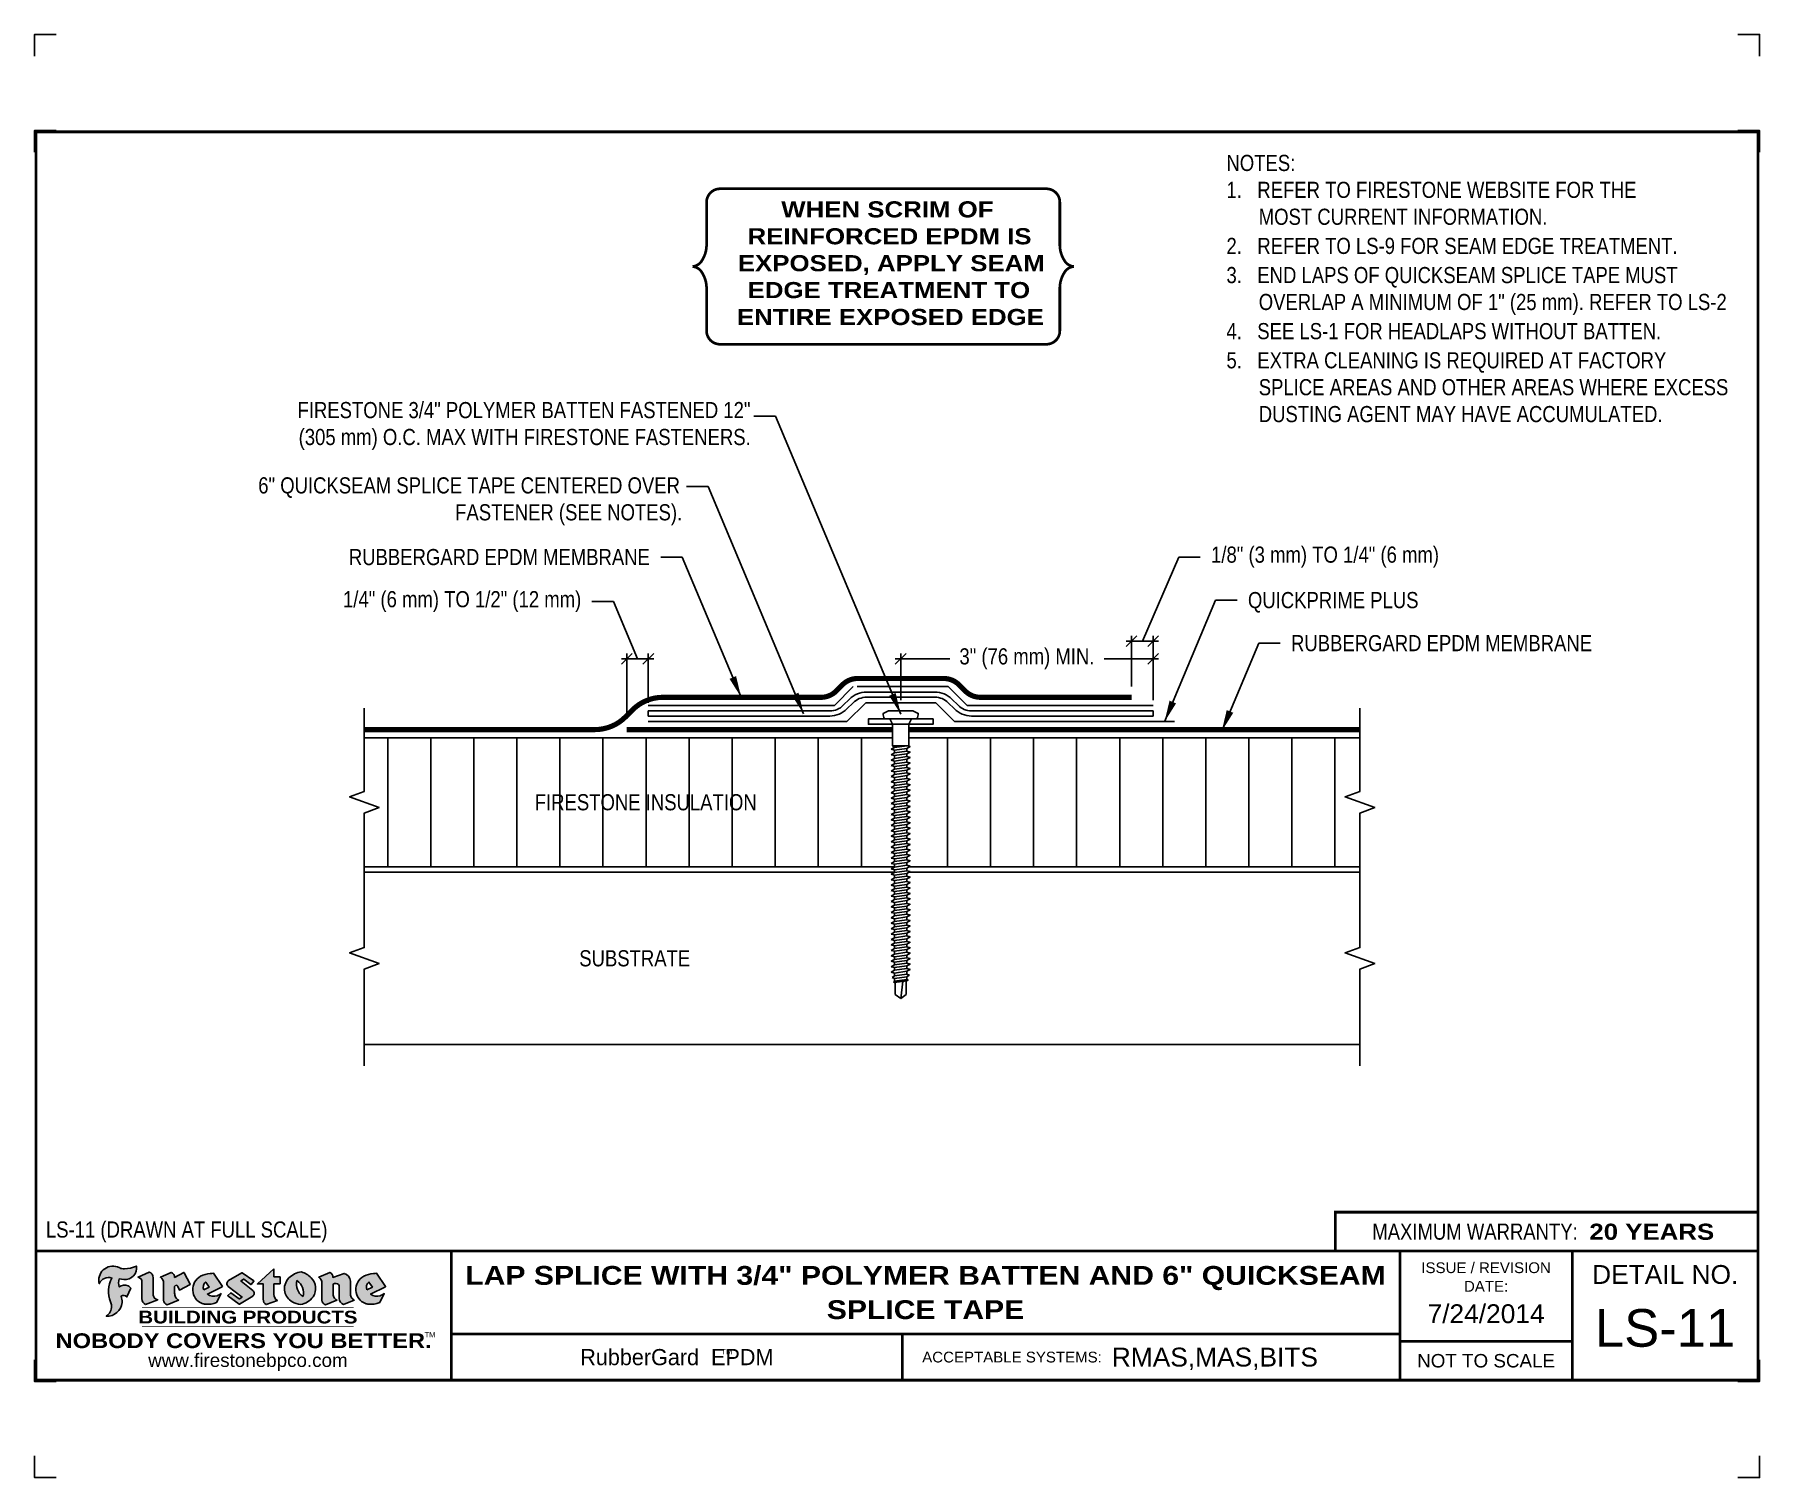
# Model space of a CAD drawing. Header units: inches. Extents: x 165.4 to 185.5, y 96.2 to 113.
import ezdxf
from ezdxf.enums import TextEntityAlignment as Align

# ---------------------------------------------------------------- set-up
doc = ezdxf.new("R2010")
doc.units = ezdxf.units.IN
doc.header["$MEASUREMENT"] = 0
doc.linetypes.add('HIDDEN', pattern=[0.375, 0.25, -0.125])
doc.layers.get('0').update_dxf_attribs({"linetype": 'CONTINUOUS'})
doc.layers.get('DEFPOINTS').update_dxf_attribs({"linetype": 'CONTINUOUS'})
for name, color, linetype in [('FSBP-ACCESSORY-FIRESTONE', 7, 'CONTINUOUS'), ('FSBP-ADHESIVE', 1, 'HIDDEN'), ('FSBP-ANNO-NOTE', 7, 'CONTINUOUS'), ('FSBP-INSULATION', 7, 'CONTINUOUS'), ('FSBP-MEMBRANE', 7, 'CONTINUOUS'), ('FSBP-SUBSTRATE-GENERIC', 9, 'CONTINUOUS'), ('FSBP-TTLB', 7, 'CONTINUOUS'), ('FSBP-TTLB-BORDER', 7, 'CONTINUOUS'), ('FSBP-TTLB-TEXT', 7, 'CONTINUOUS')]:
    doc.layers.add(name, color=color, linetype=linetype)
doc.styles.add('FSBP_ARIAL', font='arial.ttf')
doc.styles.add('FSBP_ARIAL_BOLD', font='')
doc.styles.add('FSBP_ARIAL_NAR', font='ARIALN.TTF')
doc.styles.add('FSBP_BANKGOTHIC', font='bgothm.ttf')
doc.styles.get('FSBP_ARIAL_BOLD').set_extended_font_data('Arial Black')
doc.linetypes.add('ZIGZAG', pattern='A,0.0001,-0.2,[131,ltypeshp.shx,S=0.2,R=0,X=-0.2,Y=0],-0.4,[131,ltypeshp.shx,S=0.2,R=180,X=0.2,Y=0],-0.2', length=0.8001)
doc.dimstyles.new('FSBP-DIM', dxfattribs={"dimtxt": 0.1875, "dimasz": 0.125, "dimexe": 0.0625, "dimexo": 0.125, "dimgap": 0.125, "dimtad": 0, "dimdec": 0, "dimzin": 1, "dimdsep": 46, "dimlunit": 4, "dimtxsty": 'FSBP_ARIAL_NAR', "dimblk": 'OBLIQUE', "dimcen": 0.09375, "dimdle": 0.0625, "dimclrd": 256, "dimclre": 256, "dimclrt": 256, "dimadec": 0, "dimazin": 0, "dimtfac": 1, "dimtdec": 0, "dimtmove": 1, "dimatfit": 3, "dimfxl": 1, "dimtolj": 1, "dimtzin": 0, "dimlwd": -1, "dimlwe": -1, "dimarcsym": 0})
doc.dimstyles.new('FSBP-LEADER', dxfattribs={"dimtxt": 0.1875, "dimasz": 0.25, "dimexe": 0.0625, "dimexo": 0.125, "dimgap": 0.125, "dimtad": 0, "dimtih": 1, "dimtoh": 1, "dimdec": 4, "dimzin": 0, "dimdsep": 46, "dimlunit": 4, "dimtxsty": 'FSBP_ARIAL_NAR', "dimcen": 0.09375, "dimclrd": 256, "dimclre": 256, "dimclrt": 256, "dimadec": 0, "dimazin": 0, "dimtfac": 1, "dimtdec": 4, "dimtofl": 0, "dimtmove": 0, "dimatfit": 3, "dimfxl": 1, "dimtolj": 1, "dimtzin": 0, "dimlwd": -1, "dimlwe": -1, "dimarcsym": 0})

msp = doc.modelspace()

# ---------------------------------------------------------------- texts
at = {"layer": 'DEFPOINTS', "style": 'FSBP_ARIAL_NAR'}
msp.add_text('LS-11 (DRAWN AT FULL SCALE)', height=0.1875, dxfattribs=at).set_placement((165.5798584845294, 99.11596216310224), align=Align.MIDDLE_LEFT)
at = {"layer": 'FSBP-ANNO-NOTE', "style": 'FSBP_ARIAL_NAR'}
msp.add_text('RUBBERGARD EPDM MEMBRANE', height=0.1875, dxfattribs=at).set_placement((172.5933912916859, 106.9268934686306), align=Align.MIDDLE_RIGHT)
for s, p in [('QUICKPRIME PLUS', (179.5379137569903, 106.4268934686306)), ('RUBBERGARD EPDM MEMBRANE', (180.0379137569903, 105.9268934686306))]:
    msp.add_text(s, height=0.1875, dxfattribs=at).set_placement(p, align=Align.MIDDLE_LEFT)
for s, p in [('FIRESTONE INSULATION', (172.5448296436967, 104.0788568290745)), ('SUBSTRATE', (172.4174721956788, 102.2663568290745))]:
    msp.add_text(s, height=0.1875, dxfattribs=at).set_placement(p, align=Align.MIDDLE_CENTER)
at = {"layer": 'FSBP-ANNO-NOTE', "char_height": 0.1875, "attachment_point": 1}
for s, width, gutter_width, heights, insert, style in [('\\pi-0.375,l0.375,t0.1875,0.375;NOTES:\\P1.   REFER TO FIRESTONE WEBSITE FOR THE                MOST CURRENT INFORMATION.\\P{\\H0.083333x;\\P\\pt0.375;}2.   REFER TO LS-9 FOR SEAM EDGE TREATMENT.\\P{\\H0.083333x;\\P}3.   END LAPS OF QUICKSEAM SPLICE TAPE MUST OVERLAP A MINIMUM OF 1" (25 mm). REFER TO LS-2\\P{\\H0.083333x;\\P}4.   SEE LS-1 FOR HEADLAPS WITHOUT BATTEN.\\P{\\H0.083333x;\\P}5.   EXTRA CLEANING IS REQUIRED AT FACTORY SPLICE AREAS AND OTHER AREAS WHERE EXCESS DUSTING AGENT MAY HAVE ACCUMULATED.', 5.85804401305262, 23.08110225731588, [3.813208752399875], (179.2883784901679, 111.5984862476035), 'FSBP_ARIAL_NAR'), ('\\pi0.6175;WHEN SCRIM OF \\P\\pi0.22619;REINFORCED EPDM IS \\P\\pi0.11332;EXPOSED, APPLY SEAM \\P\\pi0.22696;EDGE TREATMENT TO \\P\\pi0.10316;ENTIRE EXPOSED EDGE', 3.623900954729351, 5, [1.493423687121322], (173.5009356932663, 111.0593058426507), 'FSBP_ARIAL_BOLD'), ('\\pi0.60865;FIRESTONE 3/4" POLYMER BATTEN FASTENED 12" \\P\\pi0.62169;(305 mm) O.C. MAX WITH FIRESTONE FASTENERS.', 5.841253881535522, 5, [0.8562654438449079], (167.8925760153039, 108.7277242803555), 'FSBP_ARIAL_NAR'), ('\\pi0.9541;6" QUICKSEAM SPLICE TAPE CENTERED OVER \\P\\pi3.2404;FASTENER (SEE NOTES).', 5.841253881535522, 5, [0.8562654438449079], (167.0911500490116, 107.8531327256824), 'FSBP_ARIAL_NAR')]:
    msp.add_mtext_dynamic_manual_height_columns(s, width=width, gutter_width=gutter_width, heights=heights, dxfattribs=dict(at, insert=insert, style=style))

# ---------------------------------------------------------------- blocks, each defined once
blk = doc.blocks.new('FSBP_AP_FASTENER_01')
at = {"layer": 'FSBP-ACCESSORY-FIRESTONE'}
for p, q in [((-0.125, 0.04849224421338505), (-0.09375, -0.01400775578661495)), ((0.09375, -0.01400775578661495), (0.125, 0.04849224421338505)), ((-0.09375, -0.01400775578661495), (-0.09375, -0.264007755786615)), ((-0.09375, -0.01400775578661495), (0.09375, -0.01400775578661495)), ((0.09375, -0.01400775578661495), (0.09375, -0.264007755786615)), ((-0.09375, -0.264007755786615), (-0.0703125, -0.2840970415008996)), ((-0.0703125, -0.3156643085181585), (-0.0703125, -0.3472315755354103)), ((-0.0703125, -0.3787988425526763), (-0.0703125, -0.410366109569928)), ((0.0703125, -0.2955750228038667), (0.0703125, -0.3271422898211327)), ((0.0703125, -0.3587095568383845), (0.0703125, -0.3902768238556433)), ((-0.0703125, -0.4419333765871798), (-0.0703125, -0.4735006436044458)), ((-0.0703125, -0.5050679106216975), (-0.0703125, -0.5366351776389564)), ((-0.0703125, -0.5682024446562153), (-0.0703125, -0.599769711673467)), ((0.0703125, -0.4218440908729022), (0.0703125, -0.453411357890154)), ((0.0703125, -0.4849786249074128), (0.0703125, -0.5165458919246717)), ((0.0703125, -0.5481131589419235), (0.0703125, -0.5796804259591894)), ((-0.0703125, -0.631336978690733), (-0.0703125, -0.6629042457079848)), ((-0.0703125, -0.6944715127252366), (-0.0703125, -0.7260387797425025)), ((-0.0703125, -0.7576060467597543), (-0.0703125, -0.7891733137770132)), ((0.0703125, -0.6112476929764412), (0.0703125, -0.6428149599937001)), ((0.0703125, -0.674382227010959), (0.0703125, -0.7059494940282107)), ((0.0703125, -0.7375167610454696), (0.0703125, -0.7690840280627285)), ((0.0703125, -0.8006512950799802), (0.0703125, -0.8322185620972462)), ((-0.0703125, -0.820740580794272), (-0.0703125, -0.8523078478115238)), ((-0.0703125, -0.8838751148287898), (-0.0703125, -0.9154423818460415)), ((-0.0703125, -0.9470096488632933), (-0.0703125, -0.9785769158805593)), ((0.0703125, -0.863785829114498), (0.0703125, -0.8953530961317568)), ((0.0703125, -0.9269203631490157), (0.0703125, -0.9584876301662675)), ((0.0703125, -0.9900548971835264), (0.0703125, -1.021622164200785)), ((-0.0703125, -1.010144182897811), (-0.0703125, -1.04171144991507)), ((-0.0703125, -1.073278716932329), (-0.0703125, -1.104845983949581)), ((-0.0703125, -1.136413250966847), (-0.0703125, -1.167980517984098)), ((-0.0703125, -1.19954778500135), (-0.0703125, -1.231115052018616)), ((0.0703125, -1.053189431218037), (0.0703125, -1.084756698235303)), ((0.0703125, -1.116323965252555), (0.0703125, -1.147891232269814)), ((0.0703125, -1.179458499287072), (0.0703125, -1.211025766304324)), ((-0.0703125, -1.262682319035868), (-0.0703125, -1.294249586053127)), ((-0.0703125, -1.325816853070386), (-0.0703125, -1.357384120087637)), ((-0.0703125, -1.388951387104903), (-0.0703125, -1.420518654122155)), ((0.0703125, -1.242593033321583), (0.0703125, -1.274160300338842)), ((0.0703125, -1.305727567356094), (0.0703125, -1.33729483437336)), ((0.0703125, -1.368862101390611), (0.0703125, -1.40042936840787)), ((-0.0703125, -1.452085921139407), (-0.0703125, -1.483653188156673)), ((-0.0703125, -1.515220455173925), (-0.0703125, -1.546787722191183)), ((-0.0703125, -1.578354989208442), (-0.0703125, -1.609922256225694)), ((0.0703125, -1.431996635425129), (0.0703125, -1.463563902442381)), ((0.0703125, -1.49513116945964), (0.0703125, -1.526698436476899)), ((0.0703125, -1.558265703494151), (0.0703125, -1.589832970511416)), ((-0.0703125, -1.64148952324296), (-0.0703125, -1.673056790260212)), ((-0.0703125, -1.704624057277464), (-0.0703125, -1.73619132429473)), ((-0.0703125, -1.767758591311981), (-0.0703125, -1.79932585832924)), ((0.0703125, -1.621400237528668), (0.0703125, -1.652967504545927)), ((0.0703125, -1.684534771563186), (0.0703125, -1.716102038580438)), ((0.0703125, -1.747669305597697), (0.0703125, -1.779236572614955)), ((-0.0703125, -1.830893125346499), (-0.0703125, -1.862460392363751)), ((-0.0703125, -1.894027659381017), (-0.0703125, -1.925594926398269)), ((-0.0703125, -1.95716219341552), (-0.0703125, -1.988729460432786)), ((0.0703125, -1.810803839632207), (0.0703125, -1.842371106649473)), ((0.0703125, -1.873938373666725), (0.0703125, -1.905505640683984)), ((0.0703125, -1.937072907701243), (0.0703125, -1.968640174718495)), ((0.0703125, -2.000207441735753), (0.0703125, -2.031774708753012)), ((-0.0703125, -2.020296727450038), (-0.0703125, -2.051863994467297)), ((-0.0703125, -2.083431261484556), (-0.0703125, -2.114998528501808)), ((-0.0703125, -2.146565795519074), (-0.0703125, -2.178133062536325)), ((0.0703125, -2.063341975770264), (0.0703125, -2.09490924278753)), ((0.0703125, -2.126476509804782), (0.0703125, -2.158043776822041)), ((0.0703125, -2.189611043839299), (0.0703125, -2.221178310856551)), ((-0.0703125, -2.209700329553577), (-0.0703125, -2.241267596570843)), ((-0.0703125, -2.272834863588095), (-0.0703125, -2.304402130605354)), ((-0.0703125, -2.335969397622613), (-0.0703125, -2.367536664639864)), ((-0.0703125, -2.39910393165713), (-0.0703125, -2.430671198674382)), ((0.0703125, -2.25274557787381), (0.0703125, -2.284312844891069)), ((0.0703125, -2.315880111908321), (0.0703125, -2.347447378925587)), ((0.0703125, -2.379014645942839), (0.0703125, -2.410581912960097)), ((-0.0703125, -2.462238465691634), (-0.0703125, -2.4938057327089)), ((-0.0703125, -2.525372999726152), (-0.0703125, -2.55694026674341)), ((-0.0703125, -2.588507533760669), (-0.0703125, -2.620074800777921)), ((0.0703125, -2.442149179977356), (0.0703125, -2.473716446994608)), ((0.0703125, -2.505283714011867), (0.0703125, -2.536850981029126)), ((0.0703125, -2.568418248046378), (0.0703125, -2.599985515063644)), ((-0.0703125, -2.651642067795187), (-0.0703125, -2.683209334812439)), ((-0.0703125, -2.714776601829691), (-0.0703125, -2.746343868846957)), ((-0.0703125, -2.777911135864208), (-0.0703125, -2.809478402881467)), ((0.0703125, -2.631552782080895), (0.0703125, -2.663120049098154)), ((0.0703125, -2.694687316115413), (0.0703125, -2.726254583132665)), ((0.0703125, -2.757821850149924), (0.0703125, -2.789389117167183)), ((-0.0703125, -2.841045669898726), (-0.0703125, -2.872612936915978)), ((-0.0703125, -2.904180203933244), (-0.0703125, -2.935747470950496)), ((-0.0703125, -2.967314737967747), (-0.0703125, -2.998882004985013)), ((0, -3.201507755786615), (0.02460623630038583, -3.00110581902215)), ((0.0625, -3.154632755786601), (0.0625, -2.995692424207924)), ((0.0703125, -2.820956384184434), (0.0703125, -2.8525236512017)), ((0.0703125, -2.884090918218952), (0.0703125, -2.915658185236211)), ((0.0703125, -2.94722545225347), (0.0703125, -2.978792719270722)), ((-0.0625, -3.154632755786622), (-0.0625, -3.013549567065063)), ((0, -3.201507755786615), (-0.06250000000001421, -3.154632755786615)), ((0.0625, -3.154632755786615), (0, -3.201507755786615))]:
    blk.add_line(p, q, dxfattribs=at)
blk.add_lwpolyline([(0.1875, 0.04849224421338505, 0.1250000000000271), (0.203125, 0.110992244213385), (0.140625, 0.142242244213385), (-0.140625, 0.142242244213385), (-0.203125, 0.110992244213385, 0.1250000000000271), (-0.1875, 0.04849224421338505)], format="xyb", close=True, dxfattribs=at)
for points in [[(-0.109375, -0.3054610321523867), (-0.0703125, -0.2840970415008996), (0.0703125, -0.264007755786615), (0.109375, -0.2742110321523867), (0.0703125, -0.2955750228038667), (-0.0703125, -0.3156643085181585)], [(-0.109375, -0.3685955661869045), (-0.0703125, -0.3472315755354103), (0.0703125, -0.3271422898211327), (0.109375, -0.3373455661869045), (0.0703125, -0.3587095568383845), (-0.0703125, -0.3787988425526763)], [(-0.109375, -0.431730100221408), (-0.0703125, -0.410366109569928), (0.0703125, -0.3902768238556433), (0.109375, -0.400480100221408), (0.0703125, -0.4218440908729022), (-0.0703125, -0.4419333765871798)], [(-0.109375, -0.4948646342559258), (-0.0703125, -0.4735006436044458), (0.0703125, -0.453411357890154), (0.109375, -0.4636146342559258), (0.0703125, -0.4849786249074128), (-0.0703125, -0.5050679106216975)], [(-0.109375, -0.5579991682904435), (-0.0703125, -0.5366351776389564), (0.0703125, -0.5165458919246717), (0.109375, -0.5267491682904435), (0.0703125, -0.5481131589419235), (-0.0703125, -0.5682024446562153)], [(-0.109375, -0.6211337023249612), (-0.0703125, -0.599769711673467), (0.0703125, -0.5796804259591894), (0.109375, -0.5898837023249612), (0.0703125, -0.6112476929764412), (-0.0703125, -0.631336978690733)], [(-0.109375, -0.6842682363594648), (-0.0703125, -0.6629042457079848), (0.0703125, -0.6428149599937001), (0.109375, -0.6530182363594648), (0.0703125, -0.674382227010959), (-0.0703125, -0.6944715127252366)], [(-0.109375, -0.7474027703939825), (-0.0703125, -0.7260387797425025), (0.0703125, -0.7059494940282107), (0.109375, -0.7161527703939825), (0.0703125, -0.7375167610454696), (-0.0703125, -0.7576060467597543)], [(-0.109375, -0.8105373044285002), (-0.0703125, -0.7891733137770132), (0.0703125, -0.7690840280627285), (0.109375, -0.7792873044285002), (0.0703125, -0.8006512950799802), (-0.0703125, -0.820740580794272)], [(-0.109375, -0.873671838463018), (-0.0703125, -0.8523078478115238), (0.0703125, -0.8322185620972462), (0.109375, -0.842421838463018), (0.0703125, -0.863785829114498), (-0.0703125, -0.8838751148287898)], [(-0.109375, -0.9368063724975215), (-0.0703125, -0.9154423818460415), (0.0703125, -0.8953530961317568), (0.109375, -0.9055563724975215), (0.0703125, -0.9269203631490157), (-0.0703125, -0.9470096488632933)], [(-0.109375, -0.9999409065320393), (-0.0703125, -0.9785769158805593), (0.0703125, -0.9584876301662675), (0.109375, -0.9686909065320393), (0.0703125, -0.9900548971835264), (-0.0703125, -1.010144182897811)], [(-0.109375, -1.063075440566557), (-0.0703125, -1.04171144991507), (0.0703125, -1.021622164200785), (0.109375, -1.031825440566557), (0.0703125, -1.053189431218037), (-0.0703125, -1.073278716932329)], [(-0.109375, -1.126209974601075), (-0.0703125, -1.104845983949581), (0.0703125, -1.084756698235303), (0.109375, -1.094959974601075), (0.0703125, -1.116323965252555), (-0.0703125, -1.136413250966847)], [(-0.109375, -1.189344508635578), (-0.0703125, -1.167980517984098), (0.0703125, -1.147891232269814), (0.109375, -1.158094508635578), (0.0703125, -1.179458499287072), (-0.0703125, -1.19954778500135)], [(-0.109375, -1.252479042670096), (-0.0703125, -1.231115052018616), (0.0703125, -1.211025766304324), (0.109375, -1.221229042670096), (0.0703125, -1.242593033321583), (-0.0703125, -1.262682319035868)], [(-0.109375, -1.315613576704614), (-0.0703125, -1.294249586053127), (0.0703125, -1.274160300338842), (0.109375, -1.284363576704614), (0.0703125, -1.305727567356094), (-0.0703125, -1.325816853070386)], [(-0.109375, -1.378748110739132), (-0.0703125, -1.357384120087637), (0.0703125, -1.33729483437336), (0.109375, -1.347498110739132), (0.0703125, -1.368862101390611), (-0.0703125, -1.388951387104903)], [(-0.109375, -1.441882644773635), (-0.0703125, -1.420518654122155), (0.0703125, -1.40042936840787), (0.109375, -1.410632644773635), (0.0703125, -1.431996635425129), (-0.0703125, -1.452085921139407)], [(-0.109375, -1.505017178808153), (-0.0703125, -1.483653188156673), (0.0703125, -1.463563902442381), (0.109375, -1.473767178808153), (0.0703125, -1.49513116945964), (-0.0703125, -1.515220455173925)], [(-0.109375, -1.568151712842671), (-0.0703125, -1.546787722191183), (0.0703125, -1.526698436476899), (0.109375, -1.536901712842671), (0.0703125, -1.558265703494151), (-0.0703125, -1.578354989208442)], [(-0.109375, -1.631286246877188), (-0.0703125, -1.609922256225694), (0.0703125, -1.589832970511416), (0.109375, -1.600036246877188), (0.0703125, -1.621400237528668), (-0.0703125, -1.64148952324296)], [(-0.109375, -1.694420780911692), (-0.0703125, -1.673056790260212), (0.0703125, -1.652967504545927), (0.109375, -1.663170780911692), (0.0703125, -1.684534771563186), (-0.0703125, -1.704624057277464)], [(-0.109375, -1.75755531494621), (-0.0703125, -1.73619132429473), (0.0703125, -1.716102038580438), (0.109375, -1.72630531494621), (0.0703125, -1.747669305597697), (-0.0703125, -1.767758591311981)], [(-0.109375, -1.820689848980727), (-0.0703125, -1.79932585832924), (0.0703125, -1.779236572614955), (0.109375, -1.789439848980727), (0.0703125, -1.810803839632207), (-0.0703125, -1.830893125346499)], [(-0.109375, -1.883824383015245), (-0.0703125, -1.862460392363751), (0.0703125, -1.842371106649473), (0.109375, -1.852574383015245), (0.0703125, -1.873938373666725), (-0.0703125, -1.894027659381017)], [(-0.109375, -1.946958917049749), (-0.0703125, -1.925594926398269), (0.0703125, -1.905505640683984), (0.109375, -1.915708917049749), (0.0703125, -1.937072907701243), (-0.0703125, -1.95716219341552)], [(-0.109375, -2.010093451084266), (-0.0703125, -1.988729460432786), (0.0703125, -1.968640174718495), (0.109375, -1.978843451084266), (0.0703125, -2.000207441735753), (-0.0703125, -2.020296727450038)], [(-0.109375, -2.073227985118784), (-0.0703125, -2.051863994467297), (0.0703125, -2.031774708753012), (0.109375, -2.041977985118784), (0.0703125, -2.063341975770264), (-0.0703125, -2.083431261484556)], [(-0.109375, -2.136362519153302), (-0.0703125, -2.114998528501808), (0.0703125, -2.09490924278753), (0.109375, -2.105112519153302), (0.0703125, -2.126476509804782), (-0.0703125, -2.146565795519074)], [(-0.109375, -2.199497053187805), (-0.0703125, -2.178133062536325), (0.0703125, -2.158043776822041), (0.109375, -2.168247053187805), (0.0703125, -2.189611043839299), (-0.0703125, -2.209700329553577)], [(-0.109375, -2.262631587222323), (-0.0703125, -2.241267596570843), (0.0703125, -2.221178310856551), (0.109375, -2.231381587222323), (0.0703125, -2.25274557787381), (-0.0703125, -2.272834863588095)], [(-0.109375, -2.325766121256841), (-0.0703125, -2.304402130605354), (0.0703125, -2.284312844891069), (0.109375, -2.294516121256841), (0.0703125, -2.315880111908321), (-0.0703125, -2.335969397622613)], [(-0.109375, -2.388900655291359), (-0.0703125, -2.367536664639864), (0.0703125, -2.347447378925587), (0.109375, -2.357650655291359), (0.0703125, -2.379014645942839), (-0.0703125, -2.39910393165713)], [(-0.109375, -2.452035189325862), (-0.0703125, -2.430671198674382), (0.0703125, -2.410581912960097), (0.109375, -2.420785189325862), (0.0703125, -2.442149179977356), (-0.0703125, -2.462238465691634)], [(-0.109375, -2.51516972336038), (-0.0703125, -2.4938057327089), (0.0703125, -2.473716446994608), (0.109375, -2.48391972336038), (0.0703125, -2.505283714011867), (-0.0703125, -2.525372999726152)], [(-0.109375, -2.578304257394898), (-0.0703125, -2.55694026674341), (0.0703125, -2.536850981029126), (0.109375, -2.547054257394898), (0.0703125, -2.568418248046378), (-0.0703125, -2.588507533760669)], [(-0.109375, -2.641438791429415), (-0.0703125, -2.620074800777921), (0.0703125, -2.599985515063644), (0.109375, -2.610188791429415), (0.0703125, -2.631552782080895), (-0.0703125, -2.651642067795187)], [(-0.109375, -2.704573325463919), (-0.0703125, -2.683209334812439), (0.0703125, -2.663120049098154), (0.109375, -2.673323325463919), (0.0703125, -2.694687316115413), (-0.0703125, -2.714776601829691)], [(-0.109375, -2.767707859498437), (-0.0703125, -2.746343868846957), (0.0703125, -2.726254583132665), (0.109375, -2.736457859498437), (0.0703125, -2.757821850149924), (-0.0703125, -2.777911135864208)], [(-0.109375, -2.830842393532954), (-0.0703125, -2.809478402881467), (0.0703125, -2.789389117167183), (0.109375, -2.799592393532954), (0.0703125, -2.820956384184434), (-0.0703125, -2.841045669898726)], [(-0.109375, -2.893976927567472), (-0.0703125, -2.872612936915978), (0.0703125, -2.8525236512017), (0.109375, -2.862726927567472), (0.0703125, -2.884090918218952), (-0.0703125, -2.904180203933244)], [(-0.099609375, -2.955716372316267), (-0.0703125, -2.935747470950496), (0.0703125, -2.915658185236211), (0.099609375, -2.927256550887698), (0.0703125, -2.94722545225347), (-0.0703125, -2.967314737967747)], [(-0.0849609375, -3.008866455667892), (-0.0703125, -2.998882004985013), (0.0703125, -2.978792719270722), (0.0849609375, -2.984591902096462), (0.0703125, -2.994576352779355), (-0.0703125, -3.014665638493632)]]:
    blk.add_lwpolyline(points, close=True, dxfattribs=at)
blk.add_lwpolyline([(-0.09375, -0.264007755786615), (0.09375, -0.264007755786615)], dxfattribs=at)
blk = doc.blocks.new('_OBLIQUE')
at = {"color": 0, "linetype": 'ByBlock'}
blk.add_line((-0.5, -0.5), (0.5, 0.5), dxfattribs=at)
blk = doc.blocks.new('*D5')
at = {"layer": 'DEFPOINTS', "color": 0, "transparency": 16777216}
for p in [(175.5058221828355, 105.7449161640533), (178.4367274467408, 105.2038568290745), (175.5058221828355, 105.1413568290745)]:
    blk.add_point(p, dxfattribs=at)
at = {"layer": 'FSBP-ANNO-NOTE', "transparency": 16777216}
for p, q in [((175.5058221828355, 105.2663568290745), (175.5058221828355, 105.8074161640533)), ((178.4367274467408, 105.3288568290745), (178.4367274467408, 105.8074161640533)), ((175.4433221828355, 105.7449161640533), (176.0757470180624, 105.7449161640533)), ((178.4992274467408, 105.7449161640533), (177.8668026115139, 105.7449161640533))]:
    blk.add_line(p, q, dxfattribs=at)
at = {"layer": 'FSBP-ANNO-NOTE', "transparency": 16777216, "xscale": 0.125, "yscale": 0.125, "zscale": 0.125, "rotation": 180}
blk.add_blockref('_OBLIQUE', (175.5058221828355, 105.7449161640533), dxfattribs=at)
at = {"layer": 'FSBP-ANNO-NOTE', "transparency": 16777216, "xscale": 0.125, "yscale": 0.125, "zscale": 0.125}
blk.add_blockref('_OBLIQUE', (178.4367274467408, 105.7449161640533), dxfattribs=at)
at = {"layer": 'FSBP-ANNO-NOTE', "transparency": 16777216, "insert": (176.9712748147882, 105.7449161640533), "char_height": 0.1875, "attachment_point": 5, "style": 'FSBP_ARIAL_NAR'}
blk.add_mtext('\\A1;3" (76 mm) MIN.', dxfattribs=at)
blk = doc.blocks.new('*D4')
at = {"layer": 'DEFPOINTS', "color": 0, "transparency": 16777216}
for p in [(172.5749169189303, 105.7449161640533), (172.5749169189303, 105.1401068290744), (172.3249169189303, 104.9226068290745)]:
    blk.add_point(p, dxfattribs=at)
at = {"layer": 'FSBP-ANNO-NOTE', "transparency": 16777216}
for p, q in [((172.1708518468515, 106.4090833060953), (171.9208518468515, 106.4090833060953)), ((172.4499169189303, 105.7449161640533), (172.1708518468515, 106.4090833060953)), ((172.3249169189303, 105.0476068290745), (172.3249169189303, 105.8074161640533)), ((172.5749169189303, 105.2651068290744), (172.5749169189303, 105.8074161640533)), ((172.2624169189303, 105.7449161640533), (172.6374169189303, 105.7449161640533))]:
    blk.add_line(p, q, dxfattribs=at)
at = {"layer": 'FSBP-ANNO-NOTE', "transparency": 16777216, "xscale": 0.125, "yscale": 0.125, "zscale": 0.125, "rotation": 180}
blk.add_blockref('_OBLIQUE', (172.3249169189303, 105.7449161640533), dxfattribs=at)
at = {"layer": 'FSBP-ANNO-NOTE', "transparency": 16777216, "xscale": 0.125, "yscale": 0.125, "zscale": 0.125}
blk.add_blockref('_OBLIQUE', (172.5749169189303, 105.7449161640533), dxfattribs=at)
at = {"layer": 'FSBP-ANNO-NOTE', "transparency": 16777216, "insert": (171.7958518468515, 106.4090833060953), "char_height": 0.1875, "attachment_point": 6, "style": 'FSBP_ARIAL_NAR'}
blk.add_mtext('\\A1;1/4" (6 mm) TO 1/2" (12 mm)', dxfattribs=at)
blk = doc.blocks.new('*D6')
at = {"layer": 'DEFPOINTS', "color": 0, "transparency": 16777216}
for p in [(178.4367274467407, 105.9496567123612), (178.1867274467407, 105.2976068290744), (178.4367274467407, 105.1401068290745)]:
    blk.add_point(p, dxfattribs=at)
at = {"layer": 'FSBP-ANNO-NOTE', "transparency": 16777216}
for p, q in [((178.3117274467407, 105.9496567123612), (178.7347387632223, 106.9268934686306)), ((178.7347387632223, 106.9268934686306), (178.9847387632223, 106.9268934686306)), ((178.1867274467407, 105.4226068290744), (178.1867274467407, 106.0121567123612)), ((178.4367274467407, 105.2651068290745), (178.4367274467407, 106.0121567123612)), ((178.1242274467407, 105.9496567123612), (178.4992274467407, 105.9496567123612))]:
    blk.add_line(p, q, dxfattribs=at)
at = {"layer": 'FSBP-ANNO-NOTE', "transparency": 16777216, "xscale": 0.125, "yscale": 0.125, "zscale": 0.125, "rotation": 180}
blk.add_blockref('_OBLIQUE', (178.1867274467407, 105.9496567123612), dxfattribs=at)
at = {"layer": 'FSBP-ANNO-NOTE', "transparency": 16777216, "xscale": 0.125, "yscale": 0.125, "zscale": 0.125}
blk.add_blockref('_OBLIQUE', (178.4367274467407, 105.9496567123612), dxfattribs=at)
at = {"layer": 'FSBP-ANNO-NOTE', "transparency": 16777216, "insert": (179.1097387632223, 106.9268934686306), "char_height": 0.1875, "attachment_point": 4, "style": 'FSBP_ARIAL_NAR'}
blk.add_mtext('\\A1;1/8" (3 mm) TO 1/4" (6 mm)', dxfattribs=at)
blk = doc.blocks.new('TTLB-EPDM_2')
at = {"layer": 'FSBP-TTLB-TEXT'}
h = blk.add_hatch(color=1, dxfattribs=at)
edge = h.paths.add_edge_path()
edge.add_arc((1.037309769669573, -0.1982514792917306), 0.1319107607348553, 264.0410451462098, 370.3106169565175)
edge.add_arc((1.027551646585694, 0.1214293576525799), 0.3273056962876235, 270.05058356628535, 295.23459397187514, ccw=False)
edge.add_arc((1.022801957313345, -0.06680179986895154), 0.1391656561713503, 249.3281275763668, 272.0749124149863, ccw=False)
edge.add_line((0.9736743133014443, -0.1970076156048179), (0.9474927838574558, -0.1852745150568325))
edge.add_arc((0.8939498971398288, -0.3394262635682071), 0.1631857907024099, 70.84590087378872, 194.3325259843273)
edge.add_arc((0.8444260109029493, -0.4259936440910768), 0.1179914261095279, 70.96950098067128, 156.9641407594482, ccw=False)
edge.add_arc((1.153141409296894, -0.4684497516079468), 0.3110405457095052, 150.3231137483159, 203.2084295854517)
edge.add_arc((0.7562495500622943, -0.6412608153899899), 0.1218587156617311, 0.8849157075190988, 24.34668939894999, ccw=False)
edge.add_arc((0.7493781665697374, -0.6475258110744375), 0.1289731377238325, -58.36655102076742, 3.6216782311386737, ccw=False)
edge.add_arc((0.8256699029544474, -0.5792158350996106), 0.1783301886510354, 267.2205474105585, 354.1381621173521)
edge.add_arc((0.7903121048625305, -0.6011409294291745), 0.212787892960859, 0.9996158580669322, 21.00503380861244)
edge.add_arc((1.01880712263941, -0.5666691048185161), 0.05136395668415847, 40.82117713173261, 125.52727787225791, ccw=False)
edge.add_line((1.057676976260041, -0.5330924682126437), (1.102776947655911, -0.4308018311949837))
edge.add_arc((1.040858222524664, -0.4699705673995949), 0.07326744446031509, 32.31675181867256, 66.31481236598174)
edge.add_arc((1.032262518825329, -0.5063316993097662), 0.1102246948011782, 69.8179132332389, 125.254734720681)
edge.add_arc((1.127708877207287, -0.368959353531244), 0.1659710644737306, 164.1569669952081, 196.5811013160487, ccw=False)
edge.add_line((0.9680425188342383, -0.3236487780942383), (1.023615334387159, -0.3294494641845773))
h = blk.add_hatch(color=1, dxfattribs=at)
edge = h.paths.add_edge_path()
edge.add_line((1.275239419159561, -0.6223407783464694), (1.415345367376062, -0.5660418822574371))
edge.add_arc((1.421019305783958, -0.5090099247487757), 0.05731350411836949, 181.9717871001989, 264.31851000495806, ccw=False)
edge.add_line((1.363739737527226, -0.5109819325197265), (1.363412352251203, -0.3102363679013962))
edge.add_arc((1.294263659668751, -0.3103491388303989), 0.06914878453844908, 0.0934405599591014, 72.42834396969012)
edge.add_line((1.315139561173908, -0.2444268274366692), (1.186839444240604, -0.3024209471341379))
edge.add_arc((1.175246268095289, -0.3585110609420917), 0.05727567197445628, -0.017399788185912257, 78.322067691347, ccw=False)
edge.add_line((1.232521937428658, -0.3585284546236807), (1.232574268422297, -0.555126496687123))
edge.add_arc((1.305699496415486, -0.5558575689677219), 0.07312888236350451, 179.4272023230205, 245.3845503102953)
h = blk.add_hatch(color=1, dxfattribs=at)
edge = h.paths.add_edge_path()
edge.add_line((1.792026821926584, -0.3839679064720229), (1.722158956877934, -0.2518542302253621))
edge.add_arc((1.720119655279638, -0.2529327078887852), 0.002306916790721817, 27.87197133405656, 117.3766794470751)
edge.add_line((1.719058846382097, -0.250884159729182), (1.610638460368705, -0.3070279753467702))
edge.add_arc((1.547088841662962, -0.3061026658494403), 0.06355635479880145, 359.165808011073, 425.8793658831422)
edge.add_line((1.573061729235633, -0.2480956029480268), (1.446879247402876, -0.3051325108639702))
edge.add_arc((1.407812067100189, -0.370357133046621), 0.07602957263902092, -3.441403975725109, 59.07992244284969, ccw=False)
edge.add_line((1.483704536400296, -0.3749210150788969), (1.483704536400296, -0.5723838140635706))
edge.add_arc((1.54053746518044, -0.568254406115083), 0.05698275005415228, 184.1557352478595, 255.3066498366543)
edge.add_line((1.526084036778343, -0.6233736605654059), (1.657291340682093, -0.570650514527486))
edge.add_arc((1.688298576827198, -0.5021390388423987), 0.0752015358480571, 207.5160880841914, 245.649226723163, ccw=False)
edge.add_arc((1.721050197024907, -0.4914488168456328), 0.1093332836229113, 179.4823365255141, 204.5537900001094, ccw=False)
edge.add_line((1.611721375809452, -0.4904610114968335), (1.611721375809452, -0.4126404716788983))
edge.add_arc((1.628589765097195, -0.414159299036043), 0.01693662875851176, 28.356188110622725, 174.8549701683585, ccw=False)
edge.add_arc((1.627340435522395, -0.4197189881350504), 0.02111886817708033, 22.216893572439517, 40.10213956426492, ccw=False)
edge.add_line((1.646891420738257, -0.4117336534413738), (1.666638796144639, -0.4549750258192233))
edge.add_arc((1.668737246926742, -0.4540167099035481), 0.002306916790685496, 204.545128184284, 299.6323508190091)
edge.add_line((1.669877862091766, -0.4560219186518992), (1.791128135493295, -0.3870515928837648))
edge.add_line((1.791128135493295, -0.3870515928837648), (1.792026821926584, -0.3839679064720229))
h = blk.add_hatch(color=1, dxfattribs=at)
h.paths.add_polyline_path([(2.063388732080512, -0.2583237030618903, 0.02524281661523788), (2.025024361750752, -0.2610532129309178, 0.1213611957758757), (1.901773912052249, -0.3008158885520373, 0.6151668103976068), (1.93274136141747, -0.6099060679591872, 0.05306812109568645), (1.967936229862175, -0.617865745600497, 0.1150932231766138), (2.099126721549737, -0.5994933789882708), (2.151195569562105, -0.4944891916583316, -0.08755405562188731), (2.104230609512001, -0.5187113292177372, -0.265591761123442), (1.992692314386659, -0.5010701623316862), (2.165347897647223, -0.4141184325909109, 0.4518949533370738), (2.166222728871162, -0.4107679608846269)])
h.paths.add_polyline_path([(2.014217313945437, -0.4188965037300676), (1.951113654018855, -0.4515330109460507, -0.3720533890450154), (1.973177450672722, -0.3607130665457561)], flags=16)
h = blk.add_hatch(color=1, dxfattribs=at)
edge = h.paths.add_edge_path()
edge.add_arc((2.260407392426802, -0.3775796671688782), 0.04152450223225729, 123.20805433950699, 232.2027298779723, ccw=False)
edge.add_line((2.237665217914071, -0.3428366421988329), (2.393535971665983, -0.2540943745380986))
edge.add_arc((2.394677353533142, -0.2560991469722482), 0.002306916790741334, 55.64644466176611, 119.65426054492559, ccw=False)
edge.add_line((2.395979141996861, -0.2541946229174954), (2.531809646140459, -0.3470380726374032))
edge.add_arc((2.530468902927946, -0.3489153772789875), 0.002306916790700397, -42.731101238422525, 54.4661353739603, ccw=False)
edge.add_line((2.532163440279987, -0.3504807552658491), (2.498457913851155, -0.3869673252714421))
edge.add_arc((2.496763376499139, -0.3854019472845934), 0.002306916790672934, 233.7527076894875, 317.26889876138785, ccw=False)
edge.add_line((2.495399362263356, -0.38726241234572), (2.413849913492982, -0.3274738082119626))
edge.add_arc((2.412485899257181, -0.3293342732731342), 0.002306916790720064, 53.75270768979358, 124.4135619297835)
edge.add_line((2.41118211687575, -0.3274311136421062), (2.382933981293377, -0.346782838468144))
edge.add_arc((2.38423776367478, -0.3486859980991606), 0.002306916790694898, 124.4135619293799, 231.8459020253626)
edge.add_line((2.382812599816248, -0.3505000469010184), (2.519899969301207, -0.4581994452042721))
edge.add_arc((2.494247019847682, -0.4908523236374461), 0.04152450223225742, -55.21225898295222, 51.84590202520428, ccw=False)
edge.add_line((2.517938320565804, -0.5249552055672808), (2.364434947484597, -0.6179520922513717))
edge.add_arc((2.36323960192349, -0.6159790200102006), 0.002306916790726996, 233.2955624372927, 301.20872157023314, ccw=False)
edge.add_line((2.361860787187538, -0.6178285429225383), (2.231266621301074, -0.5204709167214361))
edge.add_arc((2.232647938930649, -0.5186232623475259), 0.002306916790697672, 135.5134179846393, 233.21798691998708, ccw=False)
edge.add_line((2.231002150870836, -0.5170067083764565), (2.262839375599356, -0.4845937328397696))
edge.add_arc((2.264485163659225, -0.4862102868108537), 0.002306916790748497, 53.0352839999411, 135.513417985369, ccw=False)
edge.add_line((2.265872365996302, -0.4843670465239001), (2.361834678328762, -0.5565872257804898))
edge.add_arc((2.363221880665761, -0.5547439854936304), 0.002306916790627066, 233.0352840000685, 302.2362632414394)
edge.add_line((2.36445241715569, -0.5566953042850713), (2.39428499383348, -0.5378823484768844))
edge.add_arc((2.393054457343549, -0.5359310296853765), 0.002306916790685166, 302.2362632406177, 412.2027298768422)
edge.add_line((2.394468296066179, -0.5341081404551886), (2.234958295420142, -0.4103916733127022))
h = blk.add_hatch(color=1, dxfattribs=at)
edge = h.paths.add_edge_path()
edge.add_line((2.763460561272041, -0.2072496393923444), (2.763460561272041, -0.2969520779963801))
edge.add_arc((2.765767478062699, -0.2969520779963943), 0.00230691679065842, 179.9999999996471, 269.9999999996471)
edge.add_line((2.765767478062685, -0.2992589947870528), (2.835417693520355, -0.2992589947870528))
edge.add_arc((2.835417693520355, -0.3015659115777538), 0.002306916790701052, 0, 90, ccw=False)
edge.add_line((2.837724610311056, -0.3015659115777538), (2.837724610311056, -0.3790761307453892))
edge.add_arc((2.83541769352037, -0.3790761307453749), 0.002306916790686842, 269.99999999964706, 359.99999999964706, ccw=False)
edge.add_line((2.835417693520355, -0.3813830475360618), (2.765767478062685, -0.3813830475360618))
edge.add_arc((2.765767478062699, -0.3836899643267202), 0.00230691679065842, 90.00000000035294, 180.0000000003529)
edge.add_line((2.763460561272041, -0.3836899643267344), (2.763460561272041, -0.5033995910642801))
edge.add_arc((2.836735953378943, -0.5071368822038516), 0.07337063740681413, 177.0802527808789, 245.3249543133826)
edge.add_line((2.806105814540615, -0.5738080530967267), (2.674529557384915, -0.6226036013049594))
edge.add_arc((2.708610405062069, -0.564298408791804), 0.06753517344606039, 177.0345319916277, 239.6926428024901, ccw=False)
edge.add_line((2.641165668230087, -0.560804539009709), (2.641165668230087, -0.3836899643267344))
edge.add_arc((2.638858751439429, -0.3836899643267202), 0.00230691679065842, 359.9999999996471, 449.999999999647)
edge.add_line((2.638858751439443, -0.3813830475360618), (2.572857950769389, -0.3813830475360618))
edge.add_line((2.572857950769389, -0.3813830475360618), (2.763460561272041, -0.2072496393923444))
h = blk.add_hatch(color=1, dxfattribs=at)
edge = h.paths.add_edge_path(flags=16)
edge.add_arc((2.940363509127394, -0.4847985213681437), 0.1684614578629418, 344.5558804047865, 417.0140046669545)
edge.add_arc((3.194458079644619, -0.3883534532477785), 0.1684614578629414, 164.5558804047864, 237.0140046669546)
edge = h.paths.add_edge_path()
edge.add_arc((3.069375116502199, -0.4399344555144872), 0.1828726885096673, 136.0914512150047, 191.213418978326)
edge.add_arc((3.064939550433406, -0.4318234379590333), 0.1803148804748503, 194.0167254156723, 240.6663730831859)
edge.add_arc((3.098047041778981, -0.3845058757092554), 0.2378525180183701, 239.2975390661776, 264.2889872773176)
edge.add_arc((3.04884478212623, -0.4190232383793012), 0.203760689247156, 277.1986764832036, 326.503572961274)
edge.add_arc((3.077739326803546, -0.4341046616465112), 0.171374865791709, 325.3768876809902, 406.3828327799087)
edge.add_arc((3.011839488065919, -0.4896144380417797), 0.2571945645850002, 44.28462553519766, 73.82901434867304)
edge.add_arc((3.117152499586992, -0.4983433120546693), 0.2579560664039132, 97.50292863483666, 134.1039137579027)
h = blk.add_hatch(color=1, dxfattribs=at)
edge = h.paths.add_edge_path()
edge.add_line((3.322690228557462, -0.5721896537377091), (3.322690228557462, -0.3749210150788969))
edge.add_arc((3.246797759257384, -0.3703571330465745), 0.076029572638996, 356.5585960242387, 419.0799224428129)
edge.add_line((3.285864939560099, -0.3051325108639702), (3.412047421392799, -0.2480956029480268))
edge.add_arc((3.386074533820159, -0.3061026658494941), 0.06355635479883807, 0.3962622833877276, 65.87936588318718, ccw=False)
edge.add_line((3.449629368605429, -0.3056631084210863), (3.580526418688805, -0.2593848434574539))
edge.add_arc((3.555744121700958, -0.3530904070730321), 0.09692726601172152, 2.366977007666776, 75.18615851992018, ccw=False)
edge.add_line((3.652588689330287, -0.3490873311063041), (3.652588689330287, -0.4883770011386872))
edge.add_arc((3.761877549389556, -0.4914934052703811), 0.1093332836229047, 178.3666365323574, 204.5537900000422)
edge.add_arc((3.729125929191727, -0.5021836272670953), 0.07520153584796169, 207.5160880841711, 245.2240541443093)
edge.add_line((3.697611150971852, -0.5704631245385627), (3.572585913552643, -0.6207021253773775))
edge.add_arc((3.59534718600759, -0.5526356419907701), 0.07177131519198746, 180.3328587115751, 251.51018566665869, ccw=False)
edge.add_line((3.523577081955409, -0.5530525936986663), (3.523577081955409, -0.4153032515383615))
edge.add_arc((3.486319529276879, -0.4148773504126441), 0.0372599868942854, 359.3450650296066, 449.0500281941028)
edge.add_arc((3.482769874121713, -0.4419622099033496), 0.06447454900600783, 86.29402372314017, 119.8211331593848)
edge.add_line((3.450707067966732, -0.3860252459975726), (3.450707067966732, -0.4904610114968335))
edge.add_arc((3.560035889182251, -0.491448816845647), 0.1093332836229751, 179.4823365255069, 204.5537900001023)
edge.add_arc((3.527284268984408, -0.5021390388424952), 0.07520153584796385, 207.5160880841699, 245.6492267231416)
edge.add_line((3.496277032839316, -0.570650514527486), (3.365069728935509, -0.6233736605654059))
edge.add_arc((3.37950248606194, -0.5682868177318081), 0.05694615642555727, 183.9298782390169, 255.318496325343, ccw=False)
h = blk.add_hatch(color=1, dxfattribs=at)
h.paths.add_polyline_path([(3.957695472291277, -0.2583237030618903, 0.02524281661523822), (3.919331101961575, -0.2610532129309178, 0.1085638477195505), (3.807890832595604, -0.2939221658134414, 0.6425897848490651), (3.827048101628293, -0.6099060679591872, 0.05306812109569052), (3.862242970072884, -0.617865745600497, 0.1150932231766133), (3.993433461760503, -0.5994933789882708), (4.045502309772871, -0.4944891916583316, -0.08755405562189084), (3.998537349722767, -0.5187113292177372, -0.2655917611234366), (3.886999054597368, -0.5010701623316862), (4.059654637857989, -0.4141184325909109, 0.4518949533370731), (4.060529469081928, -0.4107679608846269)])
h.paths.add_polyline_path([(3.90852405415626, -0.4188965037300676), (3.845420394229677, -0.4515330109460507, -0.3720533890450147), (3.867484190883488, -0.3607130665457561)], flags=16)
at = {"layer": 'DEFPOINTS', "linetype": 'Continuous', "ltscale": 1.75}
for points in [[(-0.015625, 13.88083333333333), (-0.015625, 14.13083333333333), (0.234375, 14.13083333333333)], [(20.01562500000003, 13.88083333333333), (20.01562500000003, 14.13083333333333), (19.76562500000003, 14.13083333333333)], [(-0.015625, -2.380833333333342), (-0.015625, -2.630833333333342), (0.234375, -2.630833333333342)], [(20.01562500000003, -2.380833333333342), (20.01562500000003, -2.630833333333342), (19.76562500000003, -2.630833333333342)]]:
    blk.add_lwpolyline(points, dxfattribs=at)
at = {"layer": 'DEFPOINTS', "color": 1}
for points in [[(0.234375, 13.015625), (-0.015625, 13.015625), (-0.015625, 12.765625)], [(20.015625, 12.765625), (20.015625, 13.015625), (19.765625, 13.015625)], [(0.234375, -1.515625), (-0.015625, -1.515625), (-0.015625, -1.265625)], [(20.015625, -1.265625), (20.015625, -1.515625), (19.765625, -1.515625)]]:
    blk.add_lwpolyline(points, dxfattribs=at)
at = {"layer": 'FSBP-TTLB', "const_width": 0.03125}
blk.add_lwpolyline([(15.09028770518938, 0), (20, 0), (20, 0.4512598240669945), (15.09028770518938, 0.4512598240669945)], close=True, dxfattribs=at)
for points in [[(0, 0), (0, -1.5), (20, -1.5), (20, 0), (0, 0)], [(4.825208527206769, 0), (4.825208527206769, -0.9643749050531198)], [(15.84028770518938, 0), (15.84028770518938, -0.9643749050531198)], [(17.84110496735593, 0), (17.84110496735593, -1.5)], [(20, 0), (20, -1.5)], [(4.825208527206769, -0.9643749050531198), (15.84028770518938, -0.9643749050531198)], [(4.825208527206769, -0.9643749050531198), (4.825208527206769, -1.5)], [(15.84028770518938, -0.9643749050531198), (15.84028770518938, -1.5)], [(15.84028770518938, -1.048740175933006), (17.84110496735593, -1.048740175933006)]]:
    blk.add_lwpolyline(points, dxfattribs=at)
at = {"layer": 'FSBP-TTLB-BORDER', "const_width": 0.03125}
blk.add_lwpolyline([(20, 0), (20, 13), (0, 13), (0, 0)], dxfattribs=at)
at = {"layer": 'FSBP-TTLB-TEXT', "color": 1}
blk.add_line((0.7358432058323388, -0.379822754145593), (0.7358432058323388, -0.379822754145593), dxfattribs=at)
for points in [[(1.023615323725323, -0.3294494630716969, 0.5000510906601082), (1.167090420776901, -0.1746414942047778, -0.1103304102359608), (1.027840608309816, -0.2058762110801382, -0.09957876667165425), (0.9736743133014443, -0.1970076156048179), (0.9474927838574558, -0.1852745150568325, 0.5978159689075124), (0.7358432058323388, -0.379822754145593, -0.3938834584182213), (0.8828996422548698, -0.3144510229727047, 0.2349406564350952), (0.86727108227484, -0.5910237178633082, -0.1027304183841549), (0.8780937320133262, -0.6393788197974146, -0.2772692352614086), (0.8170223912655956, -0.7573362346216896, 0.3985429150902959), (1.003067614090241, -0.5974286950643517, 0.0875124847930418), (0.9889600163401155, -0.5248671157293501, -0.3874031597924062), (1.057676976260041, -0.5330924682126437), (1.102776947655911, -0.4308018311949837, 0.1494423498871741), (1.07029056398062, -0.4028746979725923, 0.2467195073738216), (0.9686394281704906, -0.4163228904100862, -0.1424285161541127), (0.9680425188342383, -0.3236487780942383), (1.023615334387159, -0.3294494641845773)], [(2.166222728871162, -0.4107679608846269), (2.063388732080512, -0.2583237030618903, 0.02524281661523788), (2.025024361750752, -0.2610532129309178, 0.1085638477195265), (1.913584092384895, -0.2939221658134414, 0.6425897848491228), (1.93274136141747, -0.6099060679591872, 0.05306812109568648), (1.967936229862175, -0.617865745600497, 0.1150932231766137), (2.099126721549737, -0.5994933789882708), (2.151195569562105, -0.4944891916583316, -0.0875540556218873), (2.104230609512001, -0.5187113292177372, -0.2655917611234418), (1.992692314386659, -0.5010701623316862), (2.165347897647223, -0.4141184325909109)], [(2.763460561272041, -0.2072496393923444), (2.763460561272041, -0.2969520779963801, 0.4142135623730958), (2.765767478062685, -0.2992589947870528), (2.835417693520355, -0.2992589947870528, -0.414213562373095), (2.837724610311056, -0.3015659115777538), (2.837724610311056, -0.3790761307453892, -0.4142135623730938), (2.835417693520355, -0.3813830475360618), (2.765767478062685, -0.3813830475360618, 0.4142135623730958), (2.763460561272041, -0.3836899643267344), (2.763460561272041, -0.5033995910642801, 0.3068985753588853), (2.806105814540615, -0.5738080530967267), (2.674529557384915, -0.6226036013049594, -0.2804194150632976), (2.641165668230087, -0.560804539009709), (2.641165668230087, -0.3836899643267344, 0.414213562373095), (2.638858751439443, -0.3813830475360618), (2.572857950769389, -0.3813830475360618), (2.763460561272041, -0.2072496393923444)], [(4.060529469081928, -0.4107679608846269), (3.957695472291277, -0.2583237030618903, 0.02524281661523788), (3.919331101961575, -0.2610532129309178, 0.1085638477195265), (3.807890832595604, -0.2939221658134414, 0.6425897848491228), (3.827048101628293, -0.6099060679591872, 0.05306812109568648), (3.862242970072884, -0.617865745600497, 0.1150932231766137), (3.993433461760503, -0.5994933789882708), (4.045502309772871, -0.4944891916583316, -0.0875540556218873), (3.998537349722767, -0.5187113292177372, -0.2655917611234418), (3.886999054597368, -0.5010701623316862), (4.059654637857989, -0.4141184325909109)], [(4.059654637857989, -0.4141184325909109, 0.4518949533370731), (4.060529469081928, -0.4107679608846269, 0.4518949533370731)]]:
    blk.add_lwpolyline(points, format="xyb", dxfattribs=at)
for points in [[(1.275239419159561, -0.6223407783464694), (1.415345367376062, -0.5660418822574371, -0.3756100036733062), (1.363739737527226, -0.5109819325197265), (1.363412352251203, -0.3102363679013962, 0.3265360292958048), (1.315139561173908, -0.2444268274366692), (1.186839444240604, -0.3024209471341379, -0.3557863980845349), (1.232521937428658, -0.3585284546236807), (1.232574268422297, -0.555126496687123, 0.2960110723418457)], [(1.792026821926584, -0.3839679064720229), (1.722158956877934, -0.2518542302253621, 0.4116839150163434), (1.719058846382097, -0.250884159729182), (1.610638460368705, -0.3070279753467702, 0.2996033003794034), (1.573061729235633, -0.2480956029480268), (1.446879247402876, -0.3051325108639702, -0.2797757560995365), (1.483704536400296, -0.3749210150788969), (1.483704536400296, -0.5723838140635706, 0.320828638474519), (1.526084036778343, -0.6233736605654059), (1.657291340682093, -0.570650514527486, -0.1679398621276611), (1.621603752698661, -0.5368819723450571, -0.1098333365370753), (1.611721375809452, -0.4904610114968335), (1.611721375809452, -0.4126404716788983, -0.743334502655012), (1.64349420176768, -0.4061152228778298, -0.07819791644735608), (1.646891420738257, -0.4117336534413738), (1.666638796144639, -0.4549750258192233, 0.4404648714563479), (1.669877862091766, -0.4560219186518992), (1.791128135493295, -0.3870515928837648)], [(1.951113654018855, -0.4515330109460507), (2.014217313945437, -0.4188965037300676), (1.973177450672722, -0.3607130665457561, 0.3720533890450154)], [(2.234958295420142, -0.4103916733127022, -0.5150044486718882), (2.237665217914071, -0.3428366421988329), (2.393535971665983, -0.2540943745380986, -0.2867822934100265), (2.395979141996861, -0.2541946229174954), (2.531809646140459, -0.3470380726374032, -0.4515027974650387), (2.532163440279987, -0.3504807552658491), (2.498457913851155, -0.3869673252714421, -0.3814439164929681), (2.495399362263356, -0.38726241234572), (2.413849913492982, -0.3274738082119626, 0.3184718635035665), (2.41118211687575, -0.3274311136421062), (2.382933981293377, -0.346782838468144, 0.5064094529656681), (2.382812599816248, -0.3505000469010184), (2.519899969301207, -0.4581994452042721, -0.5043597839115849), (2.517938320565804, -0.5249552055672808), (2.364434947484597, -0.6179520922513717, -0.3053163970316367), (2.361860787187538, -0.6178285429225383), (2.231266621301074, -0.5204709167214361, -0.4541703869768119), (2.231002150870836, -0.5170067083764565), (2.262839375599356, -0.4845937328397696, -0.3762644290664977), (2.265872365996302, -0.4843670465239001), (2.361834678328762, -0.5565872257804898, 0.3114700032088108), (2.36445241715569, -0.5566953042850713), (2.39428499383348, -0.5378823484768844, 0.520381097387146), (2.394468296066179, -0.5341081404551886)], [(2.937624918725987, -0.3131105398334029, 0.2452625673097023), (2.889993533867141, -0.4754966266250307, 0.2064059665179019), (2.976604338974084, -0.5890186876871866, 0.1094800500670344), (3.074378098474654, -0.6211778035979165, 0.2185147641853038), (3.218764944843201, -0.5314757029352819, 0.3689489483072479), (3.195959963110113, -0.3100352223135445, 0.1296305888694145), (3.0834694040758, -0.242595816912754, 0.1610736375384317)], [(3.10274193015772, -0.5296595419651595, 0.3271311138286319), (3.032079658614293, -0.3434924326507627, 0.3271311138286322)], [(3.322690228557462, -0.5721896537377091), (3.322690228557462, -0.3749210150788969, 0.2797757560995341), (3.285864939560099, -0.3051325108639702), (3.412047421392799, -0.2480956029480268, -0.2937618496109166), (3.449629368605429, -0.3056631084210863), (3.580526418688805, -0.2593848434574539, -0.3288760160581939), (3.652588689330287, -0.3490873311063041), (3.652588689330287, -0.4883770011386872, 0.114762897203527), (3.662431105063263, -0.536926560769686, 0.166032965990522), (3.697611150971852, -0.5704631245385627), (3.572585913552643, -0.6207021253773775, -0.3209557512194564), (3.523577081955409, -0.5530525936986663), (3.523577081955409, -0.4153032515383615, 0.4127061514896111), (3.48693727661589, -0.3776224848030694, 0.1473421876160361), (3.450707067966732, -0.3860252459975726), (3.450707067966732, -0.4904610114968335, 0.1098333365370753), (3.460589444855941, -0.5368819723450855, 0.1679398621276611), (3.496277032839316, -0.570650514527486), (3.365069728935509, -0.6233736605654059, -0.3219729545308964), (3.322690228557462, -0.5721896537377091, 29.1476284739)], [(3.845420394229677, -0.4515330109460507), (3.90852405415626, -0.4188965037300676), (3.867484190883488, -0.3607130665457561, 0.3720533890450154)]]:
    blk.add_lwpolyline(points, format="xyb", close=True, dxfattribs=at)
at = {"layer": 'FSBP-TTLB-TEXT'}
for points, const_width in [([(1.233926579809207, -0.6584455781731435), (3.691229482685259, -0.6584455781731577)], 0.0078125), ([(1.233926579809207, -0.8761560960495984), (3.691229482685259, -0.8761560960495842)], 0.0078125), ([(10.06152282927678, -0.9643749050531198), (10.06152282927678, -1.5)], 0.03125)]:
    blk.add_lwpolyline(points, dxfattribs=dict(at, const_width=const_width))
at = {"layer": 'FSBP-TTLB-TEXT', "color": 1}
for centre, start, end in [((1.789987520328282, -0.3850463841354355), 299.6323508193319, 27.87197133380463), ((2.164310260790558, -0.412058050385383), 296.7304547840455, 34.00233684987403)]:
    blk.add_arc(centre, 0.00230691679068068, start, end, dxfattribs=at)
at = {"layer": 'FSBP-TTLB-TEXT', "style": 'FSBP_ARIAL_NAR'}
blk.add_text('MAXIMUM WARRANTY:', height=0.1875, dxfattribs=at).set_placement((17.90516569312837, 0.2256299120335257), align=Align.MIDDLE_RIGHT)
at = {"layer": 'FSBP-TTLB-TEXT'}
for s, height, style, p in [('ISSUE / REVISION', 0.125, 'FSBP_ARIAL', (16.84069633627263, -0.1938496373466023)), ('DETAIL NO.', 0.21875, 'FSBP_ARIAL', (18.92055248367797, -0.2724398367368792)), ('DATE:', 0.125, 'FSBP_ARIAL', (16.84069633627263, -0.409973105348854)), ('www.firestonebpco.com', 0.15625, 'FSBP_ARIAL', (2.462578031247233, -1.268657306740124)), ('RubberGard  EPDM', 0.1875, 'FSBP_BANKGOTHIC', (7.443365678241776, -1.23218745252656)), ('TM', 0.0625, 'FSBP_BANKGOTHIC', (8.023397742165457, -1.169706269210366)), ('NOT TO SCALE', 0.15625, 'FSBP_ARIAL', (16.84069633627263, -1.274370087966503))]:
    blk.add_text(s, height=height, dxfattribs=dict(at, style=style)).set_placement(p, align=Align.MIDDLE_CENTER)
at = {"layer": 'FSBP-TTLB-TEXT', "lineweight": 18, "style": 'FSBP_ARIAL_BOLD'}
blk.add_text('BUILDING PRODUCTS', height=0.1484375, dxfattribs=at).set_placement((2.462578031247233, -0.7673008371113639), align=Align.MIDDLE_CENTER)
at = {"layer": 'FSBP-TTLB-TEXT', "color": 1}
for s, height, style, p in [('NOBODY COVERS YOU BETTER.', 0.171875, 'FSBP_ARIAL_BOLD', (2.412604263603384, -1.041650450587369)), ('TM', 0.0625, 'FSBP_BANKGOTHIC', (4.576671173373001, -0.9725745042934193))]:
    blk.add_text(s, height=height, dxfattribs=dict(at, style=style)).set_placement(p, align=Align.MIDDLE_CENTER)
at = {"layer": 'FSBP-TTLB-TEXT', "style": 'FSBP_ARIAL'}
blk.add_text('ACCEPTABLE SYSTEMS:', height=0.125, dxfattribs=at).set_placement((10.29281281591562, -1.23218745252656), align=Align.MIDDLE_LEFT)
at = {"layer": 'FSBP-TTLB-TEXT'}
for tag, height, style, p in [('MAXIMUM_WARRANTY', 0.1875, 'FSBP_ARIAL_BOLD', (18.03987100774941, 0.2240244307510579)), ('ACCPT_SYSTEMS', 0.21875, 'FSBP_ARIAL', (12.49438170418193, -1.23218745252656))]:
    blk.add_attdef(tag, text='', height=height, dxfattribs=dict(at, style=style)).set_placement(p, align=Align.MIDDLE_LEFT)
for tag, height, style, p in [('DETAIL_DESCP_LINE_1', 0.21875, 'FSBP_ARIAL_BOLD', (10.33118450231211, -0.2831249841755152)), ('DETAIL_DESCP_LINE_2', 0.21875, 'FSBP_ARIAL_BOLD', (10.33118450231211, -0.6812499208775904)), ('ISSUE_REV_DATE', 0.21875, 'FSBP_ARIAL', (16.84069633627263, -0.7282559425942452)), ('DETAIL_NUMBER', 0.4375, 'FSBP_ARIAL', (18.91941590748775, -0.8931630692489421))]:
    blk.add_attdef(tag, text='', height=height, dxfattribs=dict(at, style=style)).set_placement(p, align=Align.MIDDLE_CENTER)

# ---------------------------------------------------------------- dimensions: what is measured, and where the dimension line sits
at = {"layer": 'FSBP-ANNO-NOTE'}
for base, p1, p2, text, picture, middle in [((178.4367274467407, 105.9496567123612), (178.1867274467407, 105.2976068290744), (178.4367274467407, 105.1401068290745), '1/8" (3 mm) TO 1/4" (6 mm)', '*D6', (179.1097387632223, 106.9268934686306)), ((172.5749169189303, 105.7449161640533), (172.3249169189303, 104.9226068290745), (172.5749169189303, 105.1401068290744), '1/4" (6 mm) TO 1/2" (12 mm)', '*D4', (171.7958518468515, 106.4090833060953))]:
    dim = msp.add_linear_dim(base=base, p1=p1, p2=p2, text=text, dimstyle='FSBP-DIM', dxfattribs=at)
    dim.commit()
    dim.dimension.update_dxf_attribs({"geometry": picture, "text_midpoint": middle, "dimtype": 160})
dim = msp.add_linear_dim(base=(175.5058221828355, 105.7449161640533), p1=(178.4367274467408, 105.2038568290745), p2=(175.5058221828355, 105.1413568290745), angle=180, text='3" (76 mm) MIN.', dimstyle='FSBP-DIM', dxfattribs=at)
dim.commit()
dim.dimension.update_dxf_attribs({"geometry": '*D5', "text_midpoint": (176.9712748147882, 105.7449161640533)})

# ---------------------------------------------------------------- hatches: boundary and pattern name
at = {"layer": 'FSBP-INSULATION'}
h = msp.add_hatch(dxfattribs=at)
h.set_pattern_fill('LINE', color=256, scale=4, angle=90, style=0)
h.set_pattern_definition([(90, (-88.45170247753455, 182.3650710056602), (-0.5, 3.061515884555943e-17), [])])
h.paths.add_polyline_path([(175.4355096828355, 103.3288568290745), (175.4355096828355, 103.3576250616181), (175.3964471828355, 103.3678283379839), (175.4355096828355, 103.3891923286354), (175.4355096828355, 103.4207595956527), (175.3964471828355, 103.4309628720184), (175.4355096828355, 103.4523268626699), (175.4355096828355, 103.4838941296872), (175.3964471828355, 103.494097406053), (175.4355096828355, 103.5154613967044), (175.4355096828355, 103.5470286637217), (175.3964471828355, 103.5572319400874), (175.4355096828355, 103.5785959307389), (175.4355096828355, 103.6101631977562), (175.3964471828355, 103.620366474122), (175.4355096828355, 103.6417304647735), (175.4355096828355, 103.6732977317907), (175.3964471828355, 103.6835010081565), (175.4355096828355, 103.704864998808), (175.4355096828355, 103.7364322658252), (175.3964471828355, 103.746635542191), (175.4355096828355, 103.7679995328425), (175.4355096828355, 103.7995667998597), (175.3964471828355, 103.8097700762255), (175.4355096828355, 103.831134066877), (175.4355096828355, 103.8627013338943), (175.3964471828356, 103.8729046102601), (175.4355096828355, 103.8942686009115), (175.4355096828355, 103.9258358679288), (175.3964471828355, 103.9360391442945), (175.4355096828355, 103.957403134946), (175.4355096828355, 103.9889704019633), (175.3964471828355, 103.9991736783291), (175.4355096828355, 104.0205376689805), (175.4355096828355, 104.0521049359978), (175.3964471828355, 104.0623082123636), (175.4355096828355, 104.083672203015), (175.4355096828355, 104.1152394700323), (175.3964471828355, 104.1254427463981), (175.4355096828355, 104.1468067370496), (175.4355096828355, 104.1783740040668), (175.3964471828355, 104.1885772804326), (175.4355096828355, 104.2099412710841), (175.4355096828355, 104.2415085381013), (175.3964471828356, 104.2517118144671), (175.4355096828355, 104.2730758051186), (175.4355096828355, 104.3046430721359), (175.3964471828355, 104.3148463485016), (175.4355096828355, 104.3362103391531), (175.4355096828355, 104.3677776061704), (175.3964471828355, 104.3779808825362), (175.4355096828355, 104.3993448731876), (175.4355096828355, 104.4309121402049), (175.3964471828355, 104.4411154165707), (175.4355096828355, 104.4624794072222), (175.4355096828355, 104.4940466742394), (175.3964471828355, 104.5042499506052), (175.4355096828355, 104.5256139412567), (175.4355096828355, 104.5571812082739), (175.3964471828355, 104.5673844846397), (175.4355096828355, 104.5887484752912), (175.4355096828355, 104.6203157423084), (175.3964471828355, 104.6305190186742), (175.4355096828355, 104.6518830093257), (175.4355096828355, 104.6834502763429), (175.3964471828356, 104.6936535527087), (175.4120721828355, 104.7021991489693), (175.4120721828355, 104.8288568290745), (169.2769033038664, 104.8288568290745), (169.2769033038664, 104.2038568290745), (169.1051859651505, 104.1413568290745), (169.4486206425824, 104.0163568290745), (169.2769033038664, 103.9538568290745), (169.2769033038665, 103.3288568290745)])
h.paths.add_polyline_path([(180.838591155904, 103.3288568290745), (180.838591155904, 103.9538568290745), (181.01030849462, 104.0163568290745), (180.666873817188, 104.1413568290745), (180.838591155904, 104.2038568290745), (180.838591155904, 104.8288568290745), (175.5995721828355, 104.8288568290745), (175.5995721828355, 104.728984863255), (175.6151971828355, 104.7249035527087), (175.5761346828355, 104.7035395620572), (175.5761346828355, 104.67197229504), (175.6151971828355, 104.6617690186742), (175.5761346828355, 104.6404050280227), (175.5761346828355, 104.6088377610055), (175.6151971828355, 104.5986344846397), (175.5761346828355, 104.5772704939882), (175.5761346828355, 104.5457032269709), (175.6151971828355, 104.5354999506052), (175.5761346828355, 104.5141359599537), (175.5761346828355, 104.4825686929364), (175.6151971828355, 104.4723654165707), (175.5761346828355, 104.4510014259191), (175.5761346828355, 104.4194341589019), (175.6151971828355, 104.4092308825361), (175.5761346828355, 104.3878668918847), (175.5761346828355, 104.3562996248674), (175.6151971828355, 104.3460963485016), (175.5761346828355, 104.3247323578501), (175.5761346828355, 104.2931650908329), (175.6151971828355, 104.2829618144671), (175.5761346828355, 104.2615978238156), (175.5761346828355, 104.2300305567984), (175.6151971828356, 104.2198272804326), (175.5761346828355, 104.1984632897812), (175.5761346828355, 104.1668960227639), (175.6151971828355, 104.1566927463981), (175.5761346828355, 104.1353287557466), (175.5761346828355, 104.1037614887293), (175.6151971828356, 104.0935582123636), (175.5761346828355, 104.0721942217121), (175.5761346828355, 104.0406269546948), (175.6151971828355, 104.0304236783291), (175.5761346828355, 104.0090596876775), (175.5761346828355, 103.9774924206603), (175.6151971828355, 103.9672891442945), (175.5761346828355, 103.9459251536431), (175.5761346828355, 103.9143578866258), (175.6151971828355, 103.90415461026), (175.5761346828355, 103.8827906196086), (175.5761346828355, 103.8512233525913), (175.6151971828355, 103.8410200762255), (175.5761346828355, 103.819656085574), (175.5761346828355, 103.7880888185568), (175.6151971828355, 103.777885542191), (175.5761346828355, 103.7565215515395), (175.5761346828355, 103.7249542845223), (175.6151971828355, 103.7147510081565), (175.5761346828355, 103.693387017505), (175.5761346828355, 103.6618197504877), (175.6151971828355, 103.6516164741219), (175.5761346828355, 103.6302524834705), (175.5761346828355, 103.5986852164532), (175.6151971828355, 103.5884819400875), (175.5761346828355, 103.567117949436), (175.5761346828355, 103.5355506824187), (175.6151971828355, 103.525347406053), (175.5761346828355, 103.5039834154015), (175.5761346828355, 103.4724161483842), (175.6151971828355, 103.4622128720184), (175.5761346828355, 103.4408488813669), (175.5761346828355, 103.4092816143497), (175.6151971828355, 103.3990783379839), (175.5761346828355, 103.3777143473324), (175.5761346828355, 103.3461470803152), (175.6423291496792, 103.3288568290745)])
h.paths.add_polyline_path([(171.2074852542015, 103.933403640125), (173.8821740331919, 103.933403640125), (173.8821740331919, 104.224437917069), (171.2074852542015, 104.224437917069)], flags=24)

# ---------------------------------------------------------------- linework, layer by layer
at = {"layer": 'FSBP-ACCESSORY-FIRESTONE'}
msp.add_lwpolyline([(175.8808221828355, 105.0476068290745), (175.8808221828355, 104.9851068290745), (175.1308221828355, 104.9851068290746), (175.1308221828355, 105.0476068290745)], close=True, dxfattribs=at)
at = {"layer": 'FSBP-ADHESIVE', "linetype": 'ZIGZAG', "ltscale": 0.17}
for p, q in [((174.9539496029262, 105.4226068290745), (174.7351996029262, 105.2038568290745)), ((174.9993067672649, 105.4226068290745), (176.0576947627449, 105.4226068290745)), ((176.0576947627449, 105.4226068290745), (176.2764447627449, 105.2038568290745)), ((172.5749169189303, 105.2038568290745), (174.7351996029263, 105.2038568290745)), ((175.0995721828355, 105.2351068290745), (174.8808221828355, 105.0163568290745)), ((175.0995721828355, 105.2351068290745), (175.9120721828356, 105.2351068290745)), ((175.9120721828356, 105.2351068290745), (176.1308221828355, 105.0163568290745)), ((176.2764447627449, 105.2038568290745), (178.4367274467408, 105.2038568290745)), ((172.5749169189303, 105.0163568290745), (174.8808221828355, 105.0163568290745)), ((176.1308221828355, 105.0163568290745), (178.6867274467408, 105.0163568290745))]:
    msp.add_line(p, q, dxfattribs=at)
at = {"layer": 'FSBP-ANNO-NOTE'}
for p, q in [((172.5124169189303, 105.6824161640532), (172.6374169189303, 105.8074161640533)), ((172.5749169189303, 105.2351068290745), (172.5749169189303, 105.8074161640533))]:
    msp.add_line(p, q, dxfattribs=at)
at = {"layer": 'FSBP-ANNO-NOTE', "const_width": 0.03125}
msp.add_lwpolyline([(177.353612598306, 110.0622052821235), (177.353612598306, 109.5549192511407, -0.414213562373095), (177.197362598306, 109.3986692511407), (173.4074392538383, 109.3986692511407, -0.414213562373095), (173.2511892538383, 109.5549192511407), (173.2511892538383, 110.0622052821236, 0.1409083258157955), (173.1927416276509, 110.2403463322266, 0.2244532195272858), (173.0886782099379, 110.3016273723234, 0.2244532195272858), (173.1927416276509, 110.3629084124202, 0.1409083258157939), (173.2511892538383, 110.5410494625232), (173.2511892538383, 111.048335493506, -0.414213562373095), (173.4074392538383, 111.204585493506), (177.197362598306, 111.204585493506, -0.414213562373095), (177.353612598306, 111.048335493506), (177.353612598306, 110.5410494625232, 0.1409083258157955), (177.4120602244935, 110.3629084124202, 0.2244532195272858), (177.5161236422064, 110.3016273723234, 0.2244532195272858), (177.4120602244935, 110.2403463322266, 0.1409083258157939)], format="xyb", close=True, dxfattribs=at)
at = {"layer": 'FSBP-INSULATION', "linetype": 'Continuous'}
for points in [[(169.2769033038665, 103.3288568290745), (169.2769033038664, 103.9538568290745), (169.4486206425824, 104.0163568290745), (169.1051859651505, 104.1413568290745), (169.2769033038664, 104.2038568290745), (169.2769033038664, 105.1726068290745)], [(180.838591155904, 103.3288568290745), (180.838591155904, 103.9538568290745), (181.0103084946199, 104.0163568290745), (180.6668738171881, 104.1413568290745), (180.838591155904, 104.2038568290745), (180.838591155904, 105.1726068290745)]]:
    msp.add_lwpolyline(points, dxfattribs=at)
at = {"layer": 'FSBP-INSULATION'}
for points in [[(175.4120721828355, 104.8288568290745), (169.2769033038664, 104.8288568290745)], [(180.838591155904, 104.8288568290745), (175.5995721828355, 104.8288568290745)], [(169.2769033038665, 103.3288568290745), (175.4355096828355, 103.3288568290745)], [(175.6022391657418, 103.3288568290745), (180.838591155904, 103.3288568290745)]]:
    msp.add_lwpolyline(points, dxfattribs=at)
at = {"layer": 'FSBP-MEMBRANE'}
msp.add_lwpolyline([(169.2769033038664, 104.9226068290745, 0.06, 0.06, 0), (171.9554527263873, 104.9226068290745, 0.06, 0.06, 0.1989123673796589), (172.3090061169806, 105.0690534384812, 0.06, 0.06, 0), (172.3911128981672, 105.1511602196678, 0.06, 0.06, -0.198912367379641), (172.7446662887604, 105.2976068290745, 0.06, 0.06, 0), (174.579965401649, 105.2976068290745, 0.06, 0.06, 0.1989123673797007), (174.7567420969457, 105.3708301337779, 0.06, 0.06, 0), (174.8290454875389, 105.4431335243711, 0.06, 0.06, -0.198912367379665), (175.0058221828355, 105.5163568290745, 0.06, 0.06, 0), (176.0058221828355, 105.5163568290745, 0.06, 0.06, -0.1989123673796589), (176.1825988781322, 105.4431335243711, 0.06, 0.06, 0), (176.2549022687254, 105.3708301337778, 0.06, 0.06, 0.1989123673796589), (176.431678964022, 105.2976068290745, 0.06, 0.06, 0), (178.1867274467408, 105.2976068290744, 0, 0, 0)], format="xyseb", dxfattribs=at)
msp.add_lwpolyline([(172.5749169189303, 105.0801068290745), (174.6835187922423, 105.0801068290745, 0.1989123673796859), (174.8815086909746, 105.1621169303423), (174.9538120815677, 105.2344203209355, -0.1989123673796658), (175.1093755734288, 105.2988568290745), (175.5058221828355, 105.2988568290745), (175.9022687922423, 105.2988568290745, -0.1989123673796658), (176.0578322841033, 105.2344203209355), (176.1301356746965, 105.1621169303423, 0.1989123673796859), (176.3281255734288, 105.0801068290745), (178.4367274467408, 105.0801068290745), (178.4367274467408, 105.1401068290745), (176.3281255734288, 105.1401068290745, -0.1989123673797008), (176.1725620815677, 105.2045433372135), (176.1002586909745, 105.2768467278067, 0.1989123673796465), (175.9022687922423, 105.3588568290745), (175.5058221828355, 105.3588568290745), (175.1093755734288, 105.3588568290745, 0.1989123673796679), (174.9113856746966, 105.2768467278067), (174.8390822841034, 105.2045433372135, -0.1989123673796931), (174.6835187922423, 105.1401068290745), (172.5749169189303, 105.1401068290745)], format="xyb", close=True, dxfattribs=at)
at = {"layer": 'FSBP-MEMBRANE', "const_width": 0.06}
for points in [[(172.3249169189303, 104.9226068290745), (175.4120721828355, 104.9226068290745)], [(175.5995721828355, 104.9226068290745), (180.838591155904, 104.9226068290745)]]:
    msp.add_lwpolyline(points, dxfattribs=at)
at = {"layer": 'FSBP-SUBSTRATE-GENERIC'}
for p, q in [((170.8405035678886, 103.2663568290745), (170.8405035678886, 103.2663568290745)), ((169.2769033038665, 101.2663568290745), (180.838591155904, 101.2663568290745))]:
    msp.add_line(p, q, dxfattribs=at)
for points in [[(169.2769033038665, 101.0163568290745), (169.2769033038664, 102.1413568290745), (169.4486206425824, 102.2038568290745), (169.1051859651505, 102.3288568290745), (169.2769033038664, 102.3913568290745), (169.2769033038665, 103.3288568290745)], [(175.4355096828355, 103.2663568290745), (169.2769033038665, 103.2663568290745)], [(180.838591155904, 103.2663568290745), (175.6033993649822, 103.2663568290745)], [(180.838591155904, 101.0163568290745), (180.838591155904, 102.1413568290745), (181.0103084946199, 102.2038568290745), (180.6668738171881, 102.3288568290745), (180.838591155904, 102.3913568290745), (180.838591155904, 103.3288568290745)]]:
    msp.add_lwpolyline(points, dxfattribs=at)

# ---------------------------------------------------------------- block references
at = {"ltscale": 1.75}
msp.add_blockref('TTLB-EPDM_2', (165.462701130455, 98.86596216310221), dxfattribs=at).add_auto_attribs({'DETAIL_DESCP_LINE_1': 'LAP SPLICE WITH 3/4" POLYMER BATTEN AND 6" QUICKSEAM', 'DETAIL_DESCP_LINE_2': 'SPLICE TAPE', 'ACCPT_SYSTEMS': 'RMAS,MAS,BITS', 'ISSUE_REV_DATE': '7/24/2014', 'DETAIL_NUMBER': 'LS-11', 'MAXIMUM_WARRANTY': '20 YEARS'})
at = {"layer": 'FSBP-ACCESSORY-FIRESTONE'}
msp.add_blockref('FSBP_AP_FASTENER_01', (175.5058221828355, 104.9991145848611), dxfattribs=at)

msp.set_redraw_order([(e.dxf.handle, doc.entitydb.next_handle()) for e in msp.query("TEXT MTEXT ATTDEF DIMENSION ARC_DIMENSION")])  # texts and dimensions are drawn at this point

# ---------------------------------------------------------------- leaders
at = {"layer": 'FSBP-ANNO-NOTE'}
for points in [[(175.5063866916062, 105.1013608394324), (174.0514472995995, 108.5640762937012), (173.8014472995995, 108.5640762937012)], [(174.3778659337907, 105.1048823055092), (173.2683561410581, 107.7454848811659), (173.0183561410581, 107.7454848811659)], [(173.6529734769874, 105.2976068290744), (172.9683912916859, 106.9268934686306), (172.7183912916859, 106.9268934686306)], [(178.5685654836823, 105.0123610403327), (179.1629137569903, 106.4268934686306), (179.4129137569903, 106.4268934686306)], [(179.2328370453765, 104.9033228071945), (179.6629137569903, 105.9268934686306), (179.9129137569903, 105.9268934686306)]]:
    msp.add_leader(points, dimstyle='FSBP-LEADER', dxfattribs=at)

doc.saveas('drawing.dxf')
